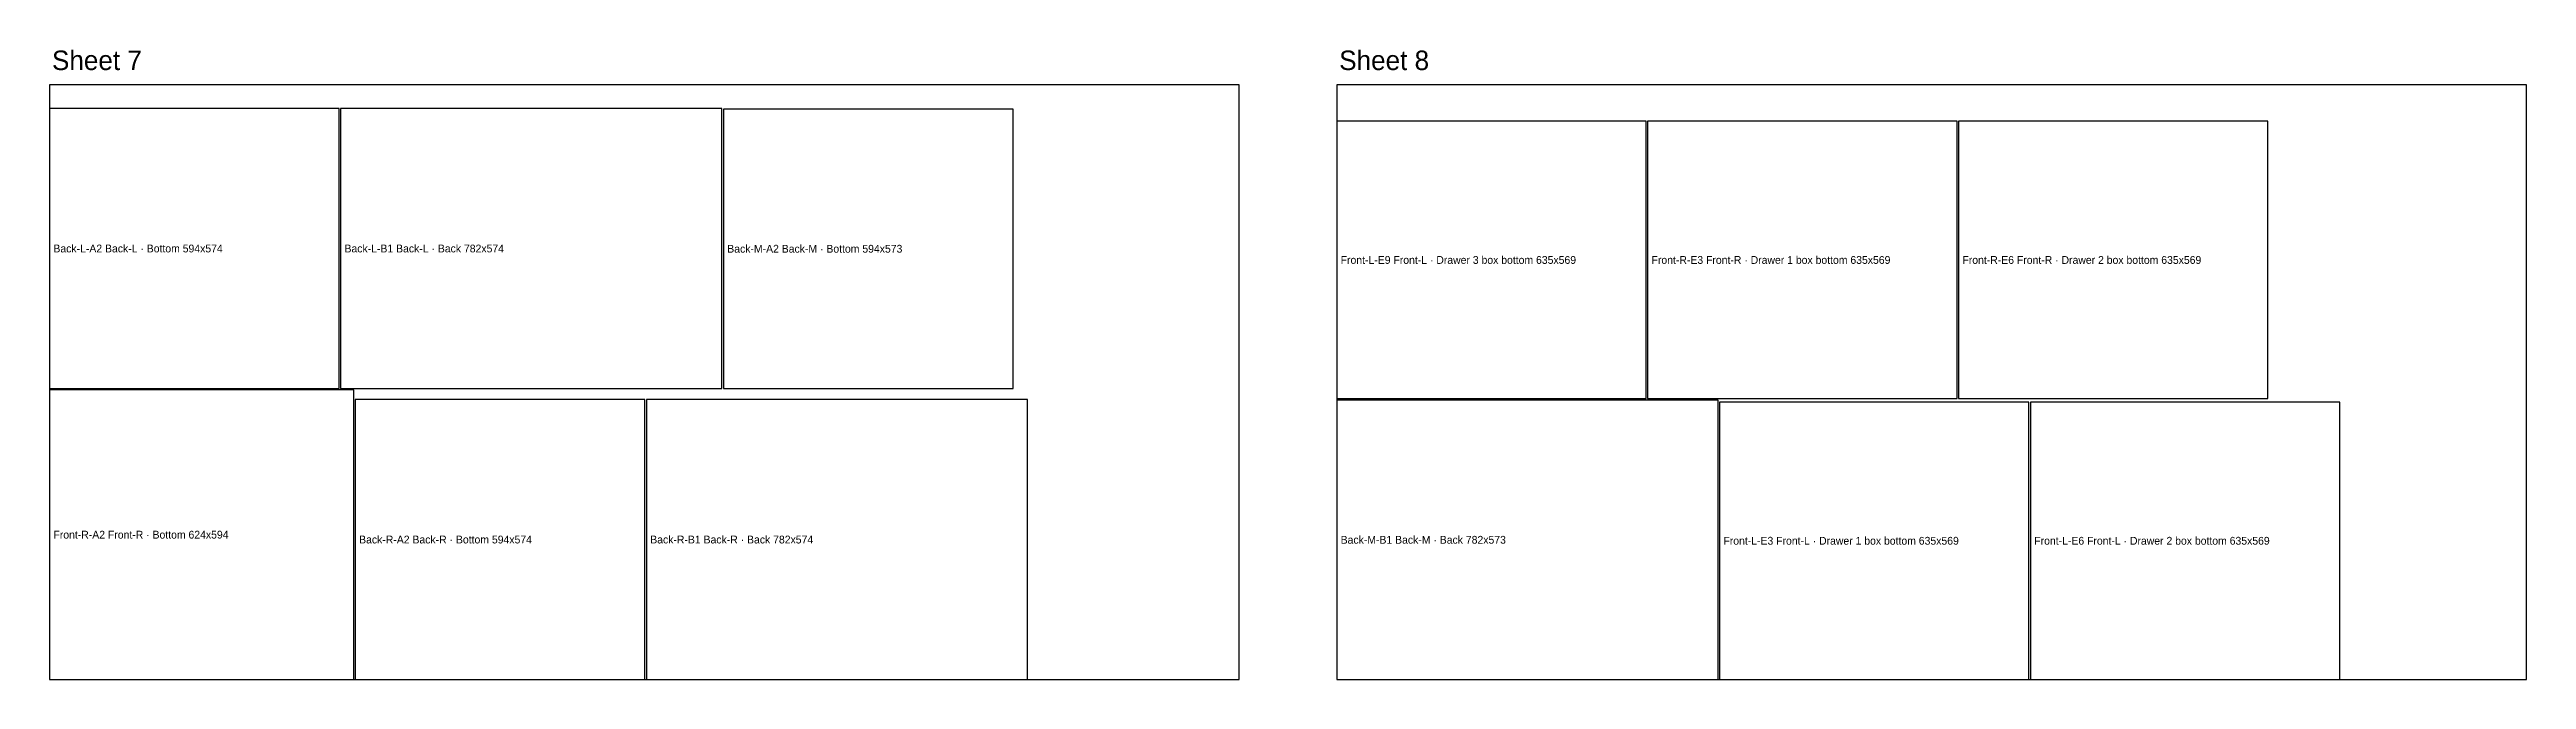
# Model space of a CAD drawing. Header units: metres. Extents: x 0 to 36760, y 0 to 1292.
# Drawn here: x 15840 to 20920, y 0 to 1292 of the extents above; entities that cross this region are included whole.
import ezdxf

# ---------------------------------------------------------------- set-up
doc = ezdxf.new("R2010")
doc.units = ezdxf.units.M
for name, color, linetype in [('LABEL', 7, 'CONTINUOUS'), ('PANEL', 7, 'CONTINUOUS'), ('SHEET', 7, 'CONTINUOUS')]:
    doc.layers.add(name, color=color, linetype=linetype)

msp = doc.modelspace()

# ---------------------------------------------------------------- texts
at = {"layer": 'LABEL'}
for s, p in [('Back-L-A2 Back-L · Bottom 594x574', (15848, 876)), ('Back-L-B1 Back-L · Back 782x574', (16445, 876)), ('Back-M-A2 Back-M · Bottom 594x573', (17230, 875.5)), ('Front-L-E9 Front-L · Drawer 3 box bottom 635x569', (18488, 852.5)), ('Front-R-E3 Front-R · Drawer 1 box bottom 635x569', (19125.6, 852.5)), ('Front-R-E6 Front-R · Drawer 2 box bottom 635x569', (19763.2, 852.5)), ('Front-R-A2 Front-R · Bottom 624x594', (15848, 289)), ('Back-R-A2 Back-R · Bottom 594x574', (16475, 279)), ('Back-R-B1 Back-R · Back 782x574', (17072, 279)), ('Back-M-B1 Back-M · Back 782x573', (18488, 278.5)), ('Front-L-E3 Front-L · Drawer 1 box bottom 635x569', (19273, 276.5)), ('Front-L-E6 Front-L · Drawer 2 box bottom 635x569', (19910.6, 276.5))]:
    msp.add_text(s, height=16, dxfattribs=at).set_placement(p)
at = {"layer": 'SHEET'}
for s, p in [('Sheet 7', (15845, 1250)), ('Sheet 8', (18485, 1250))]:
    msp.add_text(s, height=40, dxfattribs=at).set_placement(p)

# ---------------------------------------------------------------- linework, layer by layer
at = {"layer": 'PANEL'}
for p, q in [((16434, 1171), (15840, 1171)), ((15840, 1171), (15840, 597)), ((16434, 597), (16434, 1171)), ((17219, 1171), (16437, 1171)), ((16437, 1171), (16437, 597)), ((17219, 597), (17219, 1171)), ((17816, 1170), (17222, 1170)), ((17222, 1170), (17222, 597)), ((17816, 597), (17816, 1170)), ((19114.6, 1145), (18480, 1145)), ((18480, 1145), (18480, 576)), ((19114.6, 576), (19114.6, 1145)), ((19752.2, 1145), (19117.6, 1145)), ((19117.6, 1145), (19117.6, 576)), ((19752.2, 576), (19752.2, 1145)), ((20389.8, 1145), (19755.2, 1145)), ((19755.2, 1145), (19755.2, 576)), ((20389.8, 576), (20389.8, 1145)), ((15840, 597), (16434, 597)), ((16464, 594), (15840, 594)), ((15840, 594), (15840, 0)), ((16437, 597), (17219, 597)), ((16464, 0), (16464, 594)), ((17061, 574), (16467, 574)), ((16467, 574), (16467, 0)), ((17061, 0), (17061, 574)), ((17846, 574), (17064, 574)), ((17064, 574), (17064, 0)), ((17222, 597), (17816, 597)), ((17846, 0), (17846, 574)), ((18480, 576), (19114.6, 576)), ((19262, 573), (18480, 573)), ((18480, 573), (18480, 0)), ((19117.6, 576), (19752.2, 576)), ((19262, 0), (19262, 573)), ((19899.6, 569), (19265, 569)), ((19265, 569), (19265, 0)), ((19755.2, 576), (20389.8, 576)), ((19899.6, 0), (19899.6, 569)), ((20537.2, 569), (19902.6, 569)), ((19902.6, 569), (19902.6, 0)), ((20537.2, 0), (20537.2, 569)), ((15840, 0), (16464, 0)), ((16467, 0), (17061, 0)), ((17064, 0), (17846, 0)), ((18480, 0), (19262, 0)), ((19265, 0), (19899.6, 0)), ((19902.6, 0), (20537.2, 0))]:
    msp.add_line(p, q, dxfattribs=at)
at = {"layer": 'SHEET'}
for p, q in [((18280, 1220), (15840, 1220)), ((15840, 1220), (15840, 0)), ((18280, 0), (18280, 1220)), ((20920, 1220), (18480, 1220)), ((18480, 1220), (18480, 0)), ((20920, 0), (20920, 1220)), ((15840, 0), (18280, 0)), ((18480, 0), (20920, 0))]:
    msp.add_line(p, q, dxfattribs=at)

msp.set_redraw_order([(e.dxf.handle, doc.entitydb.next_handle()) for e in msp.query("TEXT MTEXT ATTDEF DIMENSION ARC_DIMENSION")])  # texts and dimensions are drawn at this point

doc.saveas('drawing.dxf')
